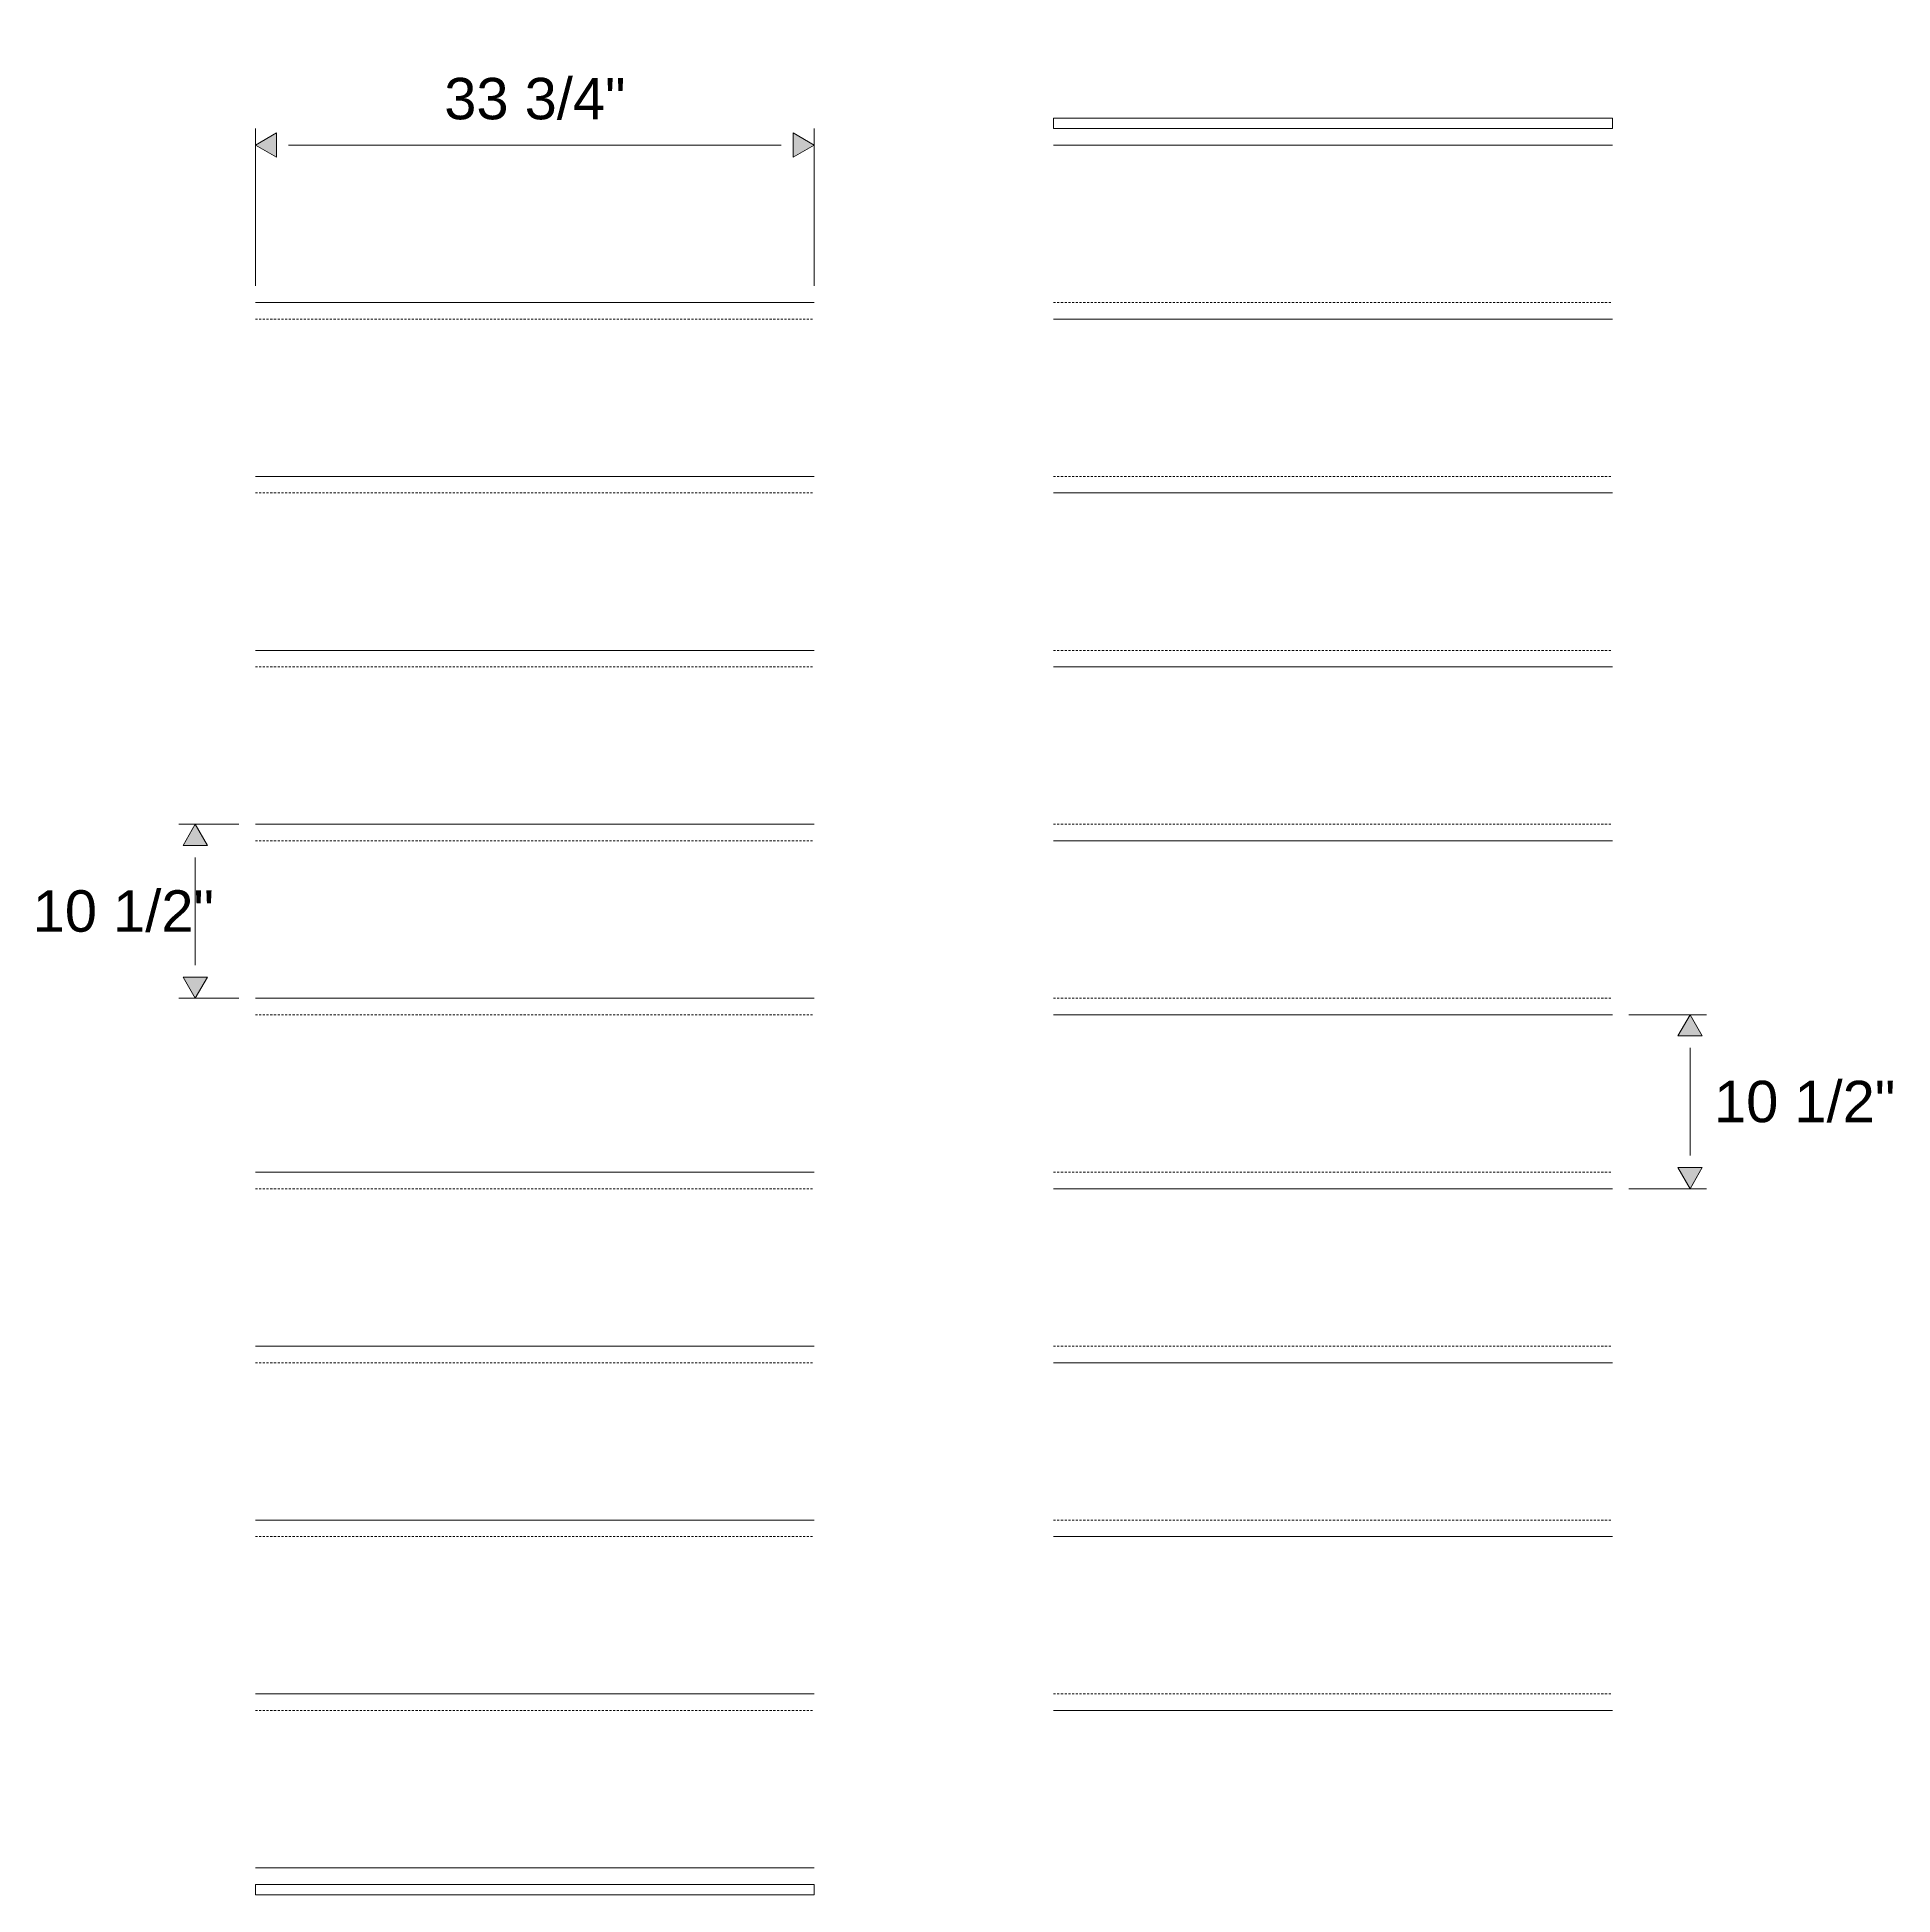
# Model space of a CAD drawing. Header units: inches. Extents: x -20237 to -17371, y 314 to 2010.
# Drawn here: x -19896.2 to -19784.1, y 1051.1 to 1163.2 of the extents above; entities that cross this region are included whole.
import ezdxf

# ---------------------------------------------------------------- set-up
doc = ezdxf.new("R2010")
doc.units = ezdxf.units.IN
doc.header["$MEASUREMENT"] = 0
doc.header["$PDMODE"] = 35
doc.linetypes.add('HIDDEN2', pattern=[0.1875, 0.125, -0.0625])
for name, color, linetype, lineweight in [('Dimension', 3, 'Continuous', 9), ('Kick', 4, 'Continuous', 9), ('Kick-Hidden', 4, 'HIDDEN2', 9), ('Treads', 1, 'Continuous', 15)]:
    doc.layers.add(name, color=color, linetype=linetype, lineweight=lineweight)
doc.styles.add('Dimension and Text', font='arial.ttf', dxfattribs={"height": 0.078125})
doc.dimstyles.new('Jerrod Dimension', dxfattribs={"dimscale": 0, "dimtxt": 0.078125, "dimasz": 0.0625, "dimexe": 0.03125, "dimexo": 0.03125, "dimgap": 0.046875, "dimtad": 1, "dimtih": 1, "dimtoh": 1, "dimdec": 4, "dimzin": 1, "dimdsep": 46, "dimlunit": 5, "dimtxsty": 'Dimension and Text', "dimblk": 'arrow', "dimcen": 2.421875, "dimclrd": 3, "dimclre": 3, "dimclrt": 3, "dimadec": 1, "dimazin": 0, "dimtfac": 1, "dimtdec": 4, "dimtmove": 2, "dimatfit": 3, "dimldrblk": 'arrow', "dimfxl": 1, "dimtfillclr": 256, "dimfrac": 2, "dimlwd": -1, "dimlwe": -1, "dimarcsym": 2})

# ---------------------------------------------------------------- blocks, each defined once
blk = doc.blocks.new('arrow')
at = {"layer": 'Dimension'}
blk.add_hatch(color=0, dxfattribs=at).paths.add_polyline_path([(0, 0), (-0.637, 0.368), (-0.637, -0.368)])
at = {"layer": 'Dimension', "color": 0}
for p, q in [((-0.637, -0.368), (-0.637, 0.368)), ((0, 0), (-0.637, 0.368)), ((-0.637, -0.368), (0, 0))]:
    blk.add_line(p, q, dxfattribs=at)
blk = doc.blocks.new('*D379')
at = {"layer": 'Defpoints', "color": 0}
for p in [(-19883.02, 1115.73), (-19886.65, 1105.23), (-19883.02, 1105.23)]:
    blk.add_point(p, dxfattribs=at)
at = {"layer": 'Dimension', "color": 3}
for p, q in [((-19884.02, 1115.73), (-19887.65, 1115.73)), ((-19886.65, 1113.73), (-19886.65, 1107.23)), ((-19884.02, 1105.23), (-19887.65, 1105.23))]:
    blk.add_line(p, q, dxfattribs=at)
at = {"layer": 'Dimension', "color": 3, "xscale": 2, "yscale": 2, "zscale": 2}
for p, rotation in [((-19886.65, 1115.73), 90), ((-19886.65, 1105.23), 270)]:
    blk.add_blockref('arrow', p, dxfattribs=dict(at, rotation=rotation))
at = {"layer": 'Dimension', "color": 3, "insert": (-19890.99, 1110.48), "char_height": 2.5, "attachment_point": 5, "style": 'Dimension and Text'}
blk.add_mtext('10 1/2"', dxfattribs=at)
blk = doc.blocks.new('*D381')
at = {"layer": 'Defpoints', "color": 0}
for p in [(-19801.08, 1104.23), (-19796.39, 1104.23), (-19801.08, 1093.73)]:
    blk.add_point(p, dxfattribs=at)
at = {"layer": 'Dimension', "color": 3}
for p, q in [((-19800.08, 1104.23), (-19795.39, 1104.23)), ((-19796.39, 1095.73), (-19796.39, 1102.23)), ((-19800.08, 1093.73), (-19795.39, 1093.73))]:
    blk.add_line(p, q, dxfattribs=at)
at = {"layer": 'Dimension', "color": 3, "xscale": 2, "yscale": 2, "zscale": 2}
for p, rotation in [((-19796.39, 1104.23), 90), ((-19796.39, 1093.73), 270)]:
    blk.add_blockref('arrow', p, dxfattribs=dict(at, rotation=rotation))
at = {"layer": 'Dimension', "color": 3, "insert": (-19789.47, 1098.98), "char_height": 2.5, "attachment_point": 5, "style": 'Dimension and Text'}
blk.add_mtext('10 1/2"', dxfattribs=at)
blk = doc.blocks.new('*D443')
at = {"layer": 'Defpoints', "color": 0}
for p in [(-19883.02, 1156.73), (-19883.02, 1147.23), (-19849.27, 1147.23)]:
    blk.add_point(p, dxfattribs=at)
at = {"layer": 'Treads', "color": 3}
for p, q in [((-19883.02, 1148.23), (-19883.02, 1157.73)), ((-19849.27, 1148.23), (-19849.27, 1157.73)), ((-19851.27, 1156.73), (-19881.02, 1156.73))]:
    blk.add_line(p, q, dxfattribs=at)
at = {"layer": 'Treads', "color": 3, "xscale": 2, "yscale": 2, "zscale": 2, "rotation": 180}
blk.add_blockref('arrow', (-19883.02, 1156.73), dxfattribs=at)
at = {"layer": 'Treads', "color": 3, "xscale": 2, "yscale": 2, "zscale": 2}
blk.add_blockref('arrow', (-19849.27, 1156.73), dxfattribs=at)
at = {"layer": 'Treads', "color": 3, "insert": (-19866.14, 1159.52), "char_height": 2.5, "attachment_point": 5, "style": 'Dimension and Text'}
blk.add_mtext('33 3/4"', dxfattribs=at)

msp = doc.modelspace()

# ---------------------------------------------------------------- linework, layer by layer
at = {"layer": 'Kick'}
for points in [[(-19834.82646, 1158.35731), (-19801.07646, 1158.35731), (-19801.07646, 1157.73231), (-19834.82646, 1157.73231)], [(-19883.01879, 1051.10731), (-19849.26879, 1051.10731), (-19849.26879, 1051.73231), (-19883.01879, 1051.73231)]]:
    msp.add_lwpolyline(points, close=True, dxfattribs=at)
at = {"layer": 'Kick-Hidden'}
for p, q in [((-19834.82646, 1147.23231), (-19801.07646, 1147.23231)), ((-19883.01879, 1146.23231), (-19849.26879, 1146.23231)), ((-19834.82646, 1136.73231), (-19801.07646, 1136.73231)), ((-19883.01879, 1135.73231), (-19849.26879, 1135.73231)), ((-19834.82646, 1126.23231), (-19801.07646, 1126.23231)), ((-19883.01879, 1125.23231), (-19849.26879, 1125.23231)), ((-19883.01879, 1114.73231), (-19849.26879, 1114.73231)), ((-19834.82646, 1115.73231), (-19801.07646, 1115.73231)), ((-19834.82646, 1105.23231), (-19801.07646, 1105.23231)), ((-19883.01879, 1104.23231), (-19849.26879, 1104.23231)), ((-19834.82646, 1094.73231), (-19801.07646, 1094.73231)), ((-19883.01879, 1093.73231), (-19849.26879, 1093.73231)), ((-19834.82646, 1084.23231), (-19801.07646, 1084.23231)), ((-19883.01879, 1083.23231), (-19849.26879, 1083.23231)), ((-19834.82646, 1073.73231), (-19801.07646, 1073.73231)), ((-19883.01879, 1072.73231), (-19849.26879, 1072.73231)), ((-19834.82646, 1063.23231), (-19801.07646, 1063.23231)), ((-19883.01879, 1062.23231), (-19849.26879, 1062.23231))]:
    msp.add_line(p, q, dxfattribs=at)
at = {"layer": 'Treads'}
for p, q in [((-19834.82646, 1156.73231), (-19801.07646, 1156.73231)), ((-19883.01879, 1147.23231), (-19849.26879, 1147.23231)), ((-19834.82646, 1146.23231), (-19801.07646, 1146.23231)), ((-19883.01879, 1136.73231), (-19849.26879, 1136.73231)), ((-19834.82646, 1135.73231), (-19801.07646, 1135.73231)), ((-19883.01879, 1126.23231), (-19849.26879, 1126.23231)), ((-19834.82646, 1125.23231), (-19801.07646, 1125.23231)), ((-19883.01879, 1115.73231), (-19849.26879, 1115.73231)), ((-19834.82646, 1114.73231), (-19801.07646, 1114.73231)), ((-19883.01879, 1105.23231), (-19849.26879, 1105.23231)), ((-19834.82646, 1104.23231), (-19801.07646, 1104.23231)), ((-19883.01879, 1094.73231), (-19849.26879, 1094.73231)), ((-19834.82646, 1093.73231), (-19801.07646, 1093.73231)), ((-19883.01879, 1084.23231), (-19849.26879, 1084.23231)), ((-19834.82646, 1083.23231), (-19801.07646, 1083.23231)), ((-19883.01879, 1073.73231), (-19849.26879, 1073.73231)), ((-19834.82646, 1072.73231), (-19801.07646, 1072.73231)), ((-19883.01879, 1063.23231), (-19849.26879, 1063.23231)), ((-19834.82646, 1062.23231), (-19801.07646, 1062.23231)), ((-19883.01879, 1052.73231), (-19849.26879, 1052.73231))]:
    msp.add_line(p, q, dxfattribs=at)

# ---------------------------------------------------------------- dimensions: what is measured, and where the dimension line sits
at = {"layer": 'Dimension'}
for base, p1, p2, picture, middle in [((-19886.65185, 1105.23231), (-19883.01879, 1115.73231), (-19883.01879, 1105.23231), '*D379', (-19890.98712, 1110.48231)), ((-19796.3916, 1104.23231), (-19801.07646, 1093.73231), (-19801.07646, 1104.23231), '*D381', (-19789.47107, 1098.98231))]:
    dim = msp.add_linear_dim(base=base, p1=p1, p2=p2, angle=90, dimstyle='Jerrod Dimension', override={"dimpost": '"'}, dxfattribs=at)
    dim.commit()
    dim.dimension.update_dxf_attribs({"geometry": picture, "text_midpoint": middle})
at = {"layer": 'Treads'}
dim = msp.add_linear_dim(base=(-19883.01879, 1156.72594), p1=(-19849.26879, 1147.23231), p2=(-19883.01879, 1147.23231), dimstyle='Jerrod Dimension', override={"dimpost": '"'}, dxfattribs=at)
dim.commit()
dim.dimension.update_dxf_attribs({"geometry": '*D443', "text_midpoint": (-19866.14379, 1159.51943)})

doc.saveas('drawing.dxf')
